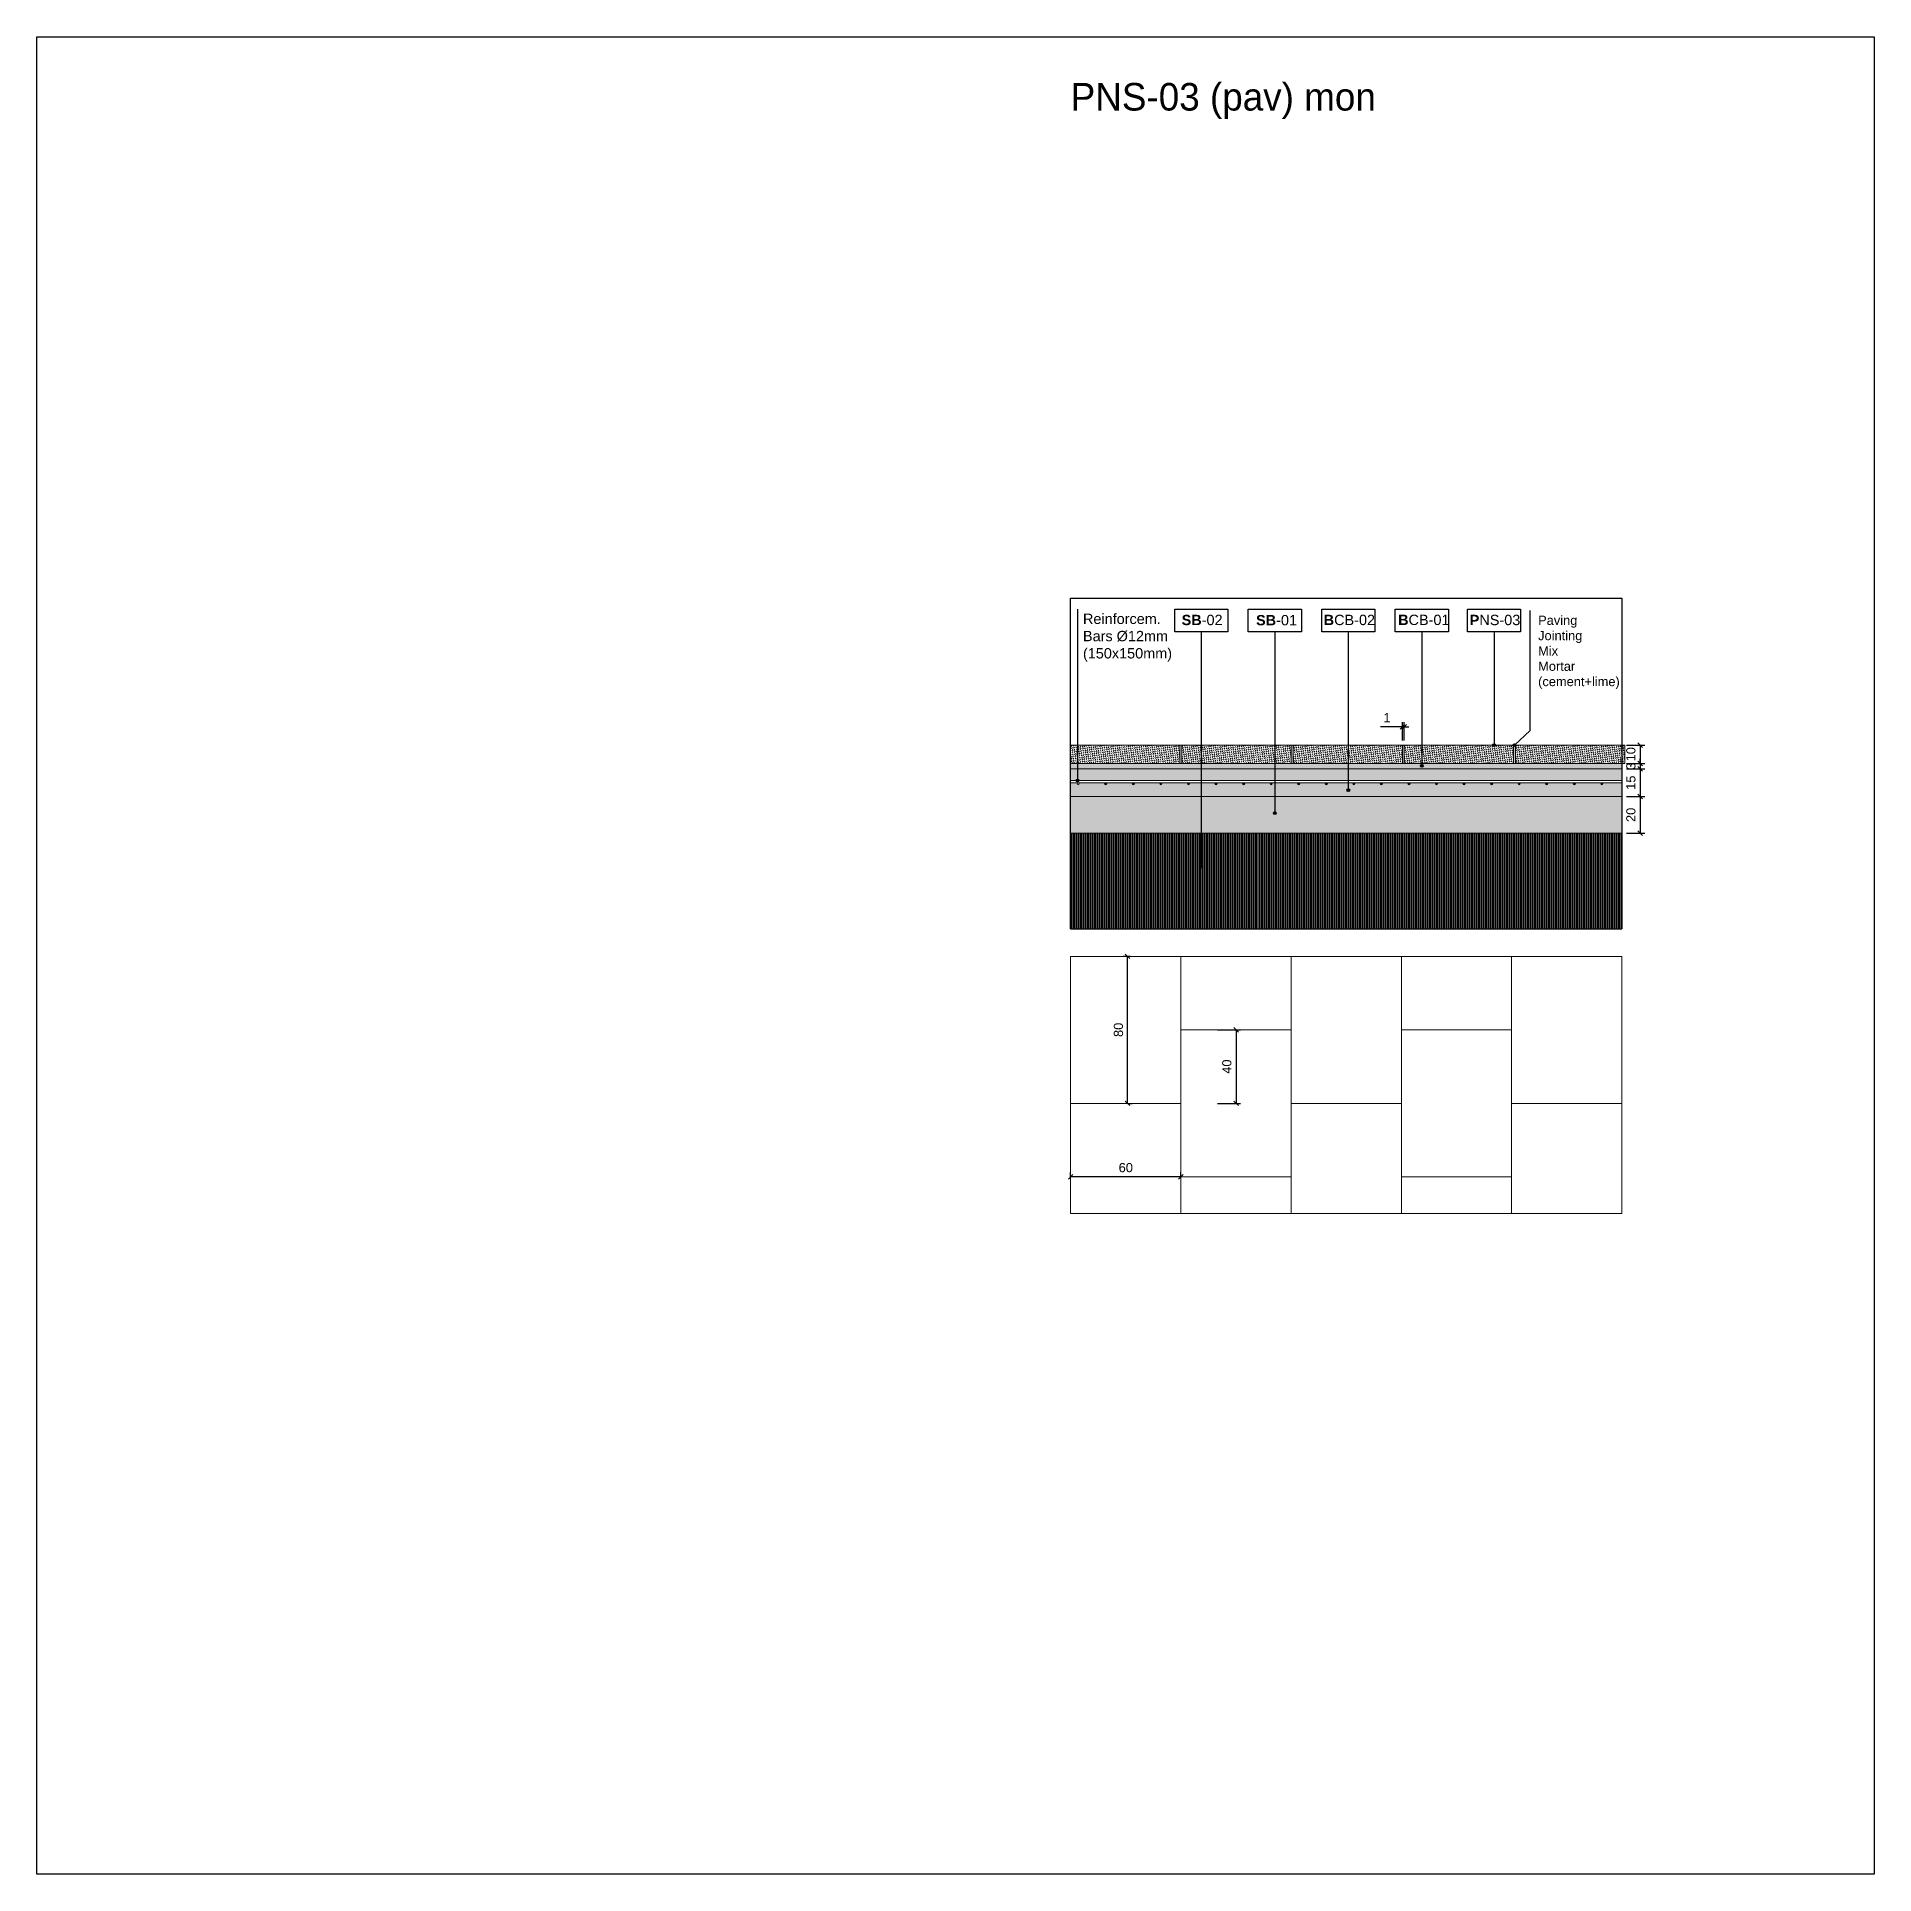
# Model space of a CAD drawing. Header units: metres. Extents: x -325 to 301, y -147 to 149.
# Drawn here: x 260.92 to 270.92, y 93.46 to 103.46 of the extents above; entities that cross this region are included whole.
import ezdxf

# ---------------------------------------------------------------- set-up
doc = ezdxf.new("R2010")
doc.units = ezdxf.units.M
doc.layers.get('Defpoints').update_dxf_attribs({"lineweight": 13})
doc.layers.add('-aux', color=50, linetype='Continuous', plot=False)
doc.layers.add('02-L-AUX', color=2, linetype='Continuous', plot=False)
doc.layers.add('0-TX-1_25', color=7, linetype='Continuous', true_color=0x3f4f7f)
doc.layers.add('EIT_3 TR sorra', color=7, linetype='Continuous', true_color=0xd8ceb0)
for name, color, linetype, lineweight, true_color in [('02-L-Joints-Paviment_07_Natural Stone', 7, 'Continuous', 5, 0x998833), ('03-TR-Paviment_08_Natural Stone Bleachers', 7, 'Continuous', 5, 0xafad9d), ('3-TR tot_u', 7, 'Continuous', 5, 0x787878)]:
    doc.layers.add(name, color=color, linetype=linetype, lineweight=lineweight, true_color=true_color)
for name, color, linetype, lineweight in [('1-CM', 7, 'Continuous', 0), ('2-L-secció', 1, 'Continuous', 0), ('2-metall', 5, 'Continuous', 0), ('3-TR Seleccionat', 44, 'Continuous', 0), ('3-TR Tot-u', 37, 'Continuous', 0)]:
    doc.layers.add(name, color=color, linetype=linetype, lineweight=lineweight)
for name, color, linetype in [('A-KEYPLAN_HATCH', 7, 'Continuous'), ('A_TEXT_2', 7, 'Continuous'), ('EIT_0 Llegenda', 7, 'Continuous')]:
    doc.layers.add(name, color=color, linetype=linetype)
doc.styles.get("Standard").update_dxf_attribs({"font": 'arial.ttf'})
doc.styles.add('x-llegenda materials$0$ENGRAVERS', font='TT0586M.TTF')
doc.dimstyles.new('ISO-25', dxfattribs={"dimtxt": 0.1, "dimasz": 0.1, "dimexe": 0.1, "dimexo": 0.1, "dimgap": 0.1, "dimtad": 1, "dimdec": 0, "dimlfac": 100, "dimzin": 9, "dimtxsty": 'Standard', "dimblk": 'OBLIQUE', "dimcen": 0.1, "dimadec": 0, "dimazin": 0, "dimtfac": 1, "dimtdec": 0, "dimtmove": 0, "dimatfit": 3, "dimldrblk": 'OBLIQUE', "dimfxl": 1, "dimarcsym": 0})

msp = doc.modelspace()

# ---------------------------------------------------------------- texts
at = {"layer": '0-TX-1_25', "char_height": 0.05625, "attachment_point": 1}
for s, width, insert in [('Reinforcem.\\PBars Ø12mm\\P(150x150mm)', 0.52163, (266.616, 100.317)), ('{\\H0.88889x;Paving Jointing Mix Mortar\\P(cement+lime)}', 0.32764, (269.093, 100.306))]:
    msp.add_mtext_dynamic_manual_height_columns(s, width=width, gutter_width=0.338, heights=[0], dxfattribs=dict(at, insert=insert))
at = {"layer": 'EIT_0 Llegenda', "insert": (266.549, 103.205), "char_height": 0.15, "width": 19.2101, "attachment_point": 1, "style": 'x-llegenda materials$0$ENGRAVERS'}
msp.add_mtext('PNS-03 (pav) mon', dxfattribs=at)

# ---------------------------------------------------------------- blocks, each defined once
blk = doc.blocks.new('hatch keyplan 2')
at = {"layer": 'A-KEYPLAN_HATCH'}
blk.add_lwpolyline([(0, 0.00548), (0.01287, 0.00548), (0.01287, 0), (0, 0)], close=True, dxfattribs=at)
blk = doc.blocks.new('hatch keyplan')
at = {"layer": 'A-KEYPLAN_HATCH'}
blk.add_blockref('hatch keyplan 2', (1.43058, 0.85215), dxfattribs=at)
blk = doc.blocks.new('PNS03')
at = {"layer": 'A-KEYPLAN_HATCH'}
blk.add_blockref('hatch keyplan', (-1.43058, -0.85215), dxfattribs=at)
at = {"layer": 'A_TEXT_2', "insert": (-0.0008, 0.00408), "char_height": 0.0025, "attachment_point": 1}
blk.add_mtext_dynamic_manual_height_columns('\\pi0.00137;{\\fArial|b1|i0|c0|p34;P}NS-03', width=0.0145619, gutter_width=0.015, heights=[0], dxfattribs=at)
blk = doc.blocks.new('_Oblique')
at = {"color": 0, "lineweight": -2}
blk.add_line((-0.5, -0.5), (0.5, 0.5), dxfattribs=at)
blk = doc.blocks.new('*D2766')
at = {"layer": '0-TX-1_25', "color": 0, "lineweight": -2, "transparency": 16777216}
for p, q in [((269.574, 99.602), (269.674, 99.602)), ((269.649, 99.602), (269.649, 99.502)), ((269.574, 99.502), (269.674, 99.502))]:
    blk.add_line(p, q, dxfattribs=at)
at = {"layer": 'Defpoints', "color": 0, "transparency": 16777216}
for p in [(269.549, 99.602), (269.549, 99.502), (269.649, 99.502)]:
    blk.add_point(p, dxfattribs=at)
at = {"layer": '0-TX-1_25', "color": 0, "lineweight": -2, "transparency": 16777216, "xscale": 0.025, "yscale": 0.025, "zscale": 0.025}
for p, rotation in [((269.649, 99.602), 90), ((269.649, 99.502), 270)]:
    blk.add_blockref('_Oblique', p, dxfattribs=dict(at, rotation=rotation))
at = {"layer": '0-TX-1_25', "color": 0, "transparency": 16777216, "insert": (269.598, 99.552), "char_height": 0.05, "attachment_point": 5, "rotation": 90}
blk.add_mtext('10', dxfattribs=at)
blk = doc.blocks.new('*D2767')
at = {"layer": '0-TX-1_25', "color": 0, "lineweight": -2, "transparency": 16777216}
for p, q in [((269.574, 99.322), (269.674, 99.322)), ((269.649, 99.322), (269.649, 99.122)), ((269.574, 99.122), (269.674, 99.122))]:
    blk.add_line(p, q, dxfattribs=at)
at = {"layer": 'Defpoints', "color": 0, "transparency": 16777216}
for p in [(269.549, 99.322), (269.549, 99.122), (269.649, 99.122)]:
    blk.add_point(p, dxfattribs=at)
at = {"layer": '0-TX-1_25', "color": 0, "lineweight": -2, "transparency": 16777216, "xscale": 0.025, "yscale": 0.025, "zscale": 0.025}
for p, rotation in [((269.649, 99.322), 90), ((269.649, 99.122), 270)]:
    blk.add_blockref('_Oblique', p, dxfattribs=dict(at, rotation=rotation))
at = {"layer": '0-TX-1_25', "color": 0, "transparency": 16777216, "insert": (269.598, 99.222), "char_height": 0.05, "attachment_point": 5, "rotation": 90}
blk.add_mtext('20', dxfattribs=at)
blk = doc.blocks.new('*D2768')
at = {"layer": '0-TX-1_25', "color": 0, "lineweight": -2, "transparency": 16777216}
for p, q in [((269.574, 99.472), (269.674, 99.472)), ((269.649, 99.472), (269.649, 99.322)), ((269.574, 99.322), (269.674, 99.322))]:
    blk.add_line(p, q, dxfattribs=at)
at = {"layer": 'Defpoints', "color": 0, "transparency": 16777216}
for p in [(269.549, 99.472), (269.549, 99.322), (269.649, 99.322)]:
    blk.add_point(p, dxfattribs=at)
at = {"layer": '0-TX-1_25', "color": 0, "lineweight": -2, "transparency": 16777216, "xscale": 0.025, "yscale": 0.025, "zscale": 0.025}
for p, rotation in [((269.649, 99.472), 90), ((269.649, 99.322), 270)]:
    blk.add_blockref('_Oblique', p, dxfattribs=dict(at, rotation=rotation))
at = {"layer": '0-TX-1_25', "color": 0, "transparency": 16777216, "insert": (269.598, 99.397), "char_height": 0.05, "attachment_point": 5, "rotation": 90}
blk.add_mtext('15', dxfattribs=at)
blk = doc.blocks.new('*D2769')
at = {"layer": '0-TX-1_25', "color": 0, "lineweight": -2, "transparency": 16777216}
for p, q in [((269.574, 99.502), (269.674, 99.502)), ((269.649, 99.502), (269.649, 99.527)), ((269.649, 99.502), (269.649, 99.472)), ((269.574, 99.472), (269.674, 99.472)), ((269.649, 99.472), (269.649, 99.447))]:
    blk.add_line(p, q, dxfattribs=at)
at = {"layer": 'Defpoints', "color": 0, "transparency": 16777216}
for p in [(269.549, 99.502), (269.549, 99.472), (269.649, 99.472)]:
    blk.add_point(p, dxfattribs=at)
at = {"layer": '0-TX-1_25', "color": 0, "lineweight": -2, "transparency": 16777216, "xscale": 0.025, "yscale": 0.025, "zscale": 0.025}
for p, rotation in [((269.649, 99.502), 270), ((269.649, 99.472), 90)]:
    blk.add_blockref('_Oblique', p, dxfattribs=dict(at, rotation=rotation))
at = {"layer": '0-TX-1_25', "color": 0, "transparency": 16777216, "insert": (269.598, 99.487), "char_height": 0.05, "attachment_point": 5, "rotation": 90}
blk.add_mtext('3', dxfattribs=at)
blk = doc.blocks.new('SB-02')
at = {"layer": 'A-KEYPLAN_HATCH'}
blk.add_blockref('hatch keyplan', (-1.43058, -0.85215), dxfattribs=at)
at = {"layer": 'A_TEXT_2', "insert": (-0.0008, 0.00408), "char_height": 0.0025, "attachment_point": 1}
blk.add_mtext_dynamic_manual_height_columns('\\pi0.00249;{\\fArial|b1|i0|c0|p34;SB}-02', width=0.0145619, gutter_width=0.015, heights=[0], dxfattribs=at)
blk = doc.blocks.new('B-CB01')
at = {"layer": 'A-KEYPLAN_HATCH'}
blk.add_blockref('hatch keyplan', (-1.43058, -0.85215), dxfattribs=at)
at = {"layer": 'A_TEXT_2', "insert": (-0.0008, 0.00411), "char_height": 0.0025, "attachment_point": 1}
blk.add_mtext_dynamic_manual_height_columns('\\pi0.00152;{\\fArial|b1|i0|c0|p34;B}CB-01', width=0.0145619, gutter_width=0.015, heights=[0], dxfattribs=at)
blk = doc.blocks.new('B-CB02')
at = {"layer": 'A-KEYPLAN_HATCH'}
blk.add_blockref('hatch keyplan', (-1.43058, -0.85215), dxfattribs=at)
at = {"layer": 'A_TEXT_2', "insert": (-0.0008, 0.00409), "char_height": 0.0025, "attachment_point": 1}
blk.add_mtext_dynamic_manual_height_columns('\\pi0.00129;{\\fArial|b1|i0|c0|p34;B}CB-02', width=0.0145619, gutter_width=0.015, heights=[0], dxfattribs=at)
blk = doc.blocks.new('SB-01')
at = {"layer": 'A-KEYPLAN_HATCH'}
blk.add_blockref('hatch keyplan', (-1.43058, -0.85215), dxfattribs=at)
at = {"layer": 'A_TEXT_2', "insert": (-0.0008, 0.00403), "char_height": 0.0025, "attachment_point": 1}
blk.add_mtext_dynamic_manual_height_columns('\\pi0.00271;{\\fArial|b1|i0|c0|p34;SB}-01', width=0.0145619, gutter_width=0.015, heights=[0], dxfattribs=at)
blk = doc.blocks.new('*D2770')
at = {"layer": '0-TX-1_25', "color": 0, "lineweight": -2, "transparency": 16777216}
for p, q in [((266.872, 98.452), (266.834, 98.452)), ((266.859, 97.652), (266.859, 98.452)), ((266.859, 97.652), (266.884, 97.652))]:
    blk.add_line(p, q, dxfattribs=at)
at = {"layer": 'Defpoints', "color": 0, "transparency": 16777216}
for p in [(266.859, 98.452), (266.897, 98.452), (266.859, 97.652)]:
    blk.add_point(p, dxfattribs=at)
at = {"layer": '0-TX-1_25', "color": 0, "lineweight": -2, "transparency": 16777216, "xscale": 0.025, "yscale": 0.025, "zscale": 0.025}
for p, rotation in [((266.859, 98.452), 90), ((266.859, 97.652), 270)]:
    blk.add_blockref('_Oblique', p, dxfattribs=dict(at, rotation=rotation))
at = {"layer": '0-TX-1_25', "color": 0, "transparency": 16777216, "insert": (266.809, 98.052), "char_height": 0.05, "attachment_point": 5, "rotation": 90}
blk.add_mtext('80', dxfattribs=at)
blk = doc.blocks.new('*D2771')
at = {"layer": '0-TX-1_25', "color": 0, "lineweight": -2, "transparency": 16777216}
for p, q in [((266.549, 97.252), (266.549, 97.277)), ((267.149, 97.252), (266.549, 97.252)), ((267.149, 97.252), (267.149, 97.277))]:
    blk.add_line(p, q, dxfattribs=at)
at = {"layer": 'Defpoints', "color": 0, "transparency": 16777216}
for p in [(266.549, 97.252), (266.549, 97.252), (267.149, 97.252)]:
    blk.add_point(p, dxfattribs=at)
at = {"layer": '0-TX-1_25', "color": 0, "lineweight": -2, "transparency": 16777216, "xscale": 0.025, "yscale": 0.025, "zscale": 0.025, "rotation": 180}
blk.add_blockref('_Oblique', (266.549, 97.252), dxfattribs=at)
at = {"layer": '0-TX-1_25', "color": 0, "lineweight": -2, "transparency": 16777216, "xscale": 0.025, "yscale": 0.025, "zscale": 0.025}
blk.add_blockref('_Oblique', (267.149, 97.252), dxfattribs=at)
at = {"layer": '0-TX-1_25', "color": 0, "transparency": 16777216, "insert": (266.849, 97.302), "char_height": 0.05, "attachment_point": 5}
blk.add_mtext('60', dxfattribs=at)
blk = doc.blocks.new('*D2772')
at = {"layer": '0-TX-1_25', "color": 0, "lineweight": -2, "transparency": 16777216}
for p, q in [((268.354, 99.701), (268.236, 99.701)), ((268.354, 99.627), (268.354, 99.726)), ((268.364, 99.701), (268.354, 99.701)), ((268.364, 99.627), (268.364, 99.726)), ((268.364, 99.701), (268.389, 99.701))]:
    blk.add_line(p, q, dxfattribs=at)
at = {"layer": 'Defpoints', "color": 0, "transparency": 16777216}
for p in [(268.364, 99.701), (268.354, 99.602), (268.364, 99.602)]:
    blk.add_point(p, dxfattribs=at)
at = {"layer": '0-TX-1_25', "color": 0, "lineweight": -2, "transparency": 16777216, "xscale": 0.025, "yscale": 0.025, "zscale": 0.025}
blk.add_blockref('_Oblique', (268.354, 99.701), dxfattribs=at)
at = {"layer": '0-TX-1_25', "color": 0, "lineweight": -2, "transparency": 16777216, "xscale": 0.025, "yscale": 0.025, "zscale": 0.025, "rotation": 180}
blk.add_blockref('_Oblique', (268.364, 99.701), dxfattribs=at)
at = {"layer": '0-TX-1_25', "color": 0, "transparency": 16777216, "insert": (268.27, 99.751), "char_height": 0.05, "attachment_point": 5}
blk.add_mtext('1', dxfattribs=at)
blk = doc.blocks.new('POINT')
at = {"layer": '0-TX-1_25'}
h = blk.add_hatch(dxfattribs=at)
h.set_pattern_fill('ANGLE', color=256)
h.set_pattern_definition([(0, (-83.747, -12.726), (0, 6.985), [5.08, -1.905]), (90, (-83.747, -12.726), (-6.985, 4e-16), [5.08, -1.905])])
edge = h.paths.add_edge_path()
edge.add_arc((0, 0), 0.0075, 0, 360)
h = blk.add_hatch(color=256, dxfattribs=at)
h.dxf.hatch_style = 1
edge = h.paths.add_edge_path()
edge.add_arc((0, 0), 0.0075, 0, 360)
blk.add_circle((0, 0), 0.0075, dxfattribs=at)
blk = doc.blocks.new('*D2773')
at = {"layer": '0-TX-1_25', "color": 0, "lineweight": -2, "transparency": 16777216}
for p, q in [((267.349, 98.052), (267.474, 98.052)), ((267.449, 98.052), (267.449, 97.652)), ((267.349, 97.652), (267.474, 97.652))]:
    blk.add_line(p, q, dxfattribs=at)
at = {"layer": 'Defpoints', "color": 0, "transparency": 16777216}
for p in [(267.149, 98.052), (267.149, 97.652), (267.449, 97.652)]:
    blk.add_point(p, dxfattribs=at)
at = {"layer": '0-TX-1_25', "color": 0, "lineweight": -2, "transparency": 16777216, "xscale": 0.025, "yscale": 0.025, "zscale": 0.025}
for p, rotation in [((267.449, 98.052), 90), ((267.449, 97.652), 270)]:
    blk.add_blockref('_Oblique', p, dxfattribs=dict(at, rotation=rotation))
at = {"layer": '0-TX-1_25', "color": 0, "transparency": 16777216, "insert": (267.399, 97.852), "char_height": 0.05, "attachment_point": 5, "rotation": 90}
blk.add_mtext('40', dxfattribs=at)
blk = doc.blocks.new('*U2869')
at = {"layer": '2-metall'}
blk.add_circle((0.041, -0.006), 0.006, dxfattribs=at)
blk = doc.blocks.new('*U2870')
at = {"layer": '2-metall', "color": 0, "linetype": 'ByBlock', "lineweight": -2, "transparency": 16777216}
for p in [(266.549, 99.397), (266.699, 99.397), (266.849, 99.397), (266.999, 99.397), (267.149, 99.397), (267.299, 99.397), (267.449, 99.397), (267.599, 99.397), (267.749, 99.397), (267.899, 99.397), (268.049, 99.397), (268.199, 99.397), (268.349, 99.397), (268.499, 99.397), (268.649, 99.397), (268.799, 99.397), (268.949, 99.397), (269.099, 99.397), (269.249, 99.397), (269.399, 99.397)]:
    blk.add_blockref('*U2869', p, dxfattribs=at)

# ---------------------------------------------------------------- dimensions: what is measured, and where the dimension line sits
at = {"layer": '0-TX-1_25'}
dim = msp.add_linear_dim(base=(268.364, 99.701), p1=(268.354, 99.602), p2=(268.364, 99.602), dimstyle='ISO-25', override={"dimtxt": 0.05, "dimasz": 0.025, "dimexe": 0.025, "dimexo": 0.025, "dimgap": 0.025, "dimblk1": 'Oblique', "dimblk2": 'Oblique', "dimsah": 1, "dimfxl": 0.1, "dimfxlon": 1, "dimarcsym": 1}, dxfattribs=at)
dim.commit()
dim.dimension.update_dxf_attribs({"geometry": '*D2772', "text_midpoint": (268.27, 99.701), "dimtype": 160})
for base, p1, p2, picture, middle in [((269.649, 99.502), (269.549, 99.602), (269.549, 99.502), '*D2766', (269.649, 99.552)), ((269.649, 99.472), (269.549, 99.502), (269.549, 99.472), '*D2769', (269.649, 99.487))]:
    dim = msp.add_linear_dim(base=base, p1=p1, p2=p2, angle=90, dimstyle='ISO-25', override={"dimtxt": 0.05, "dimasz": 0.025, "dimexe": 0.025, "dimexo": 0.025, "dimgap": 0.025, "dimblk1": 'Oblique', "dimblk2": 'Oblique', "dimsah": 1, "dimfxl": 0.1, "dimfxlon": 1, "dimarcsym": 1}, dxfattribs=at)
    dim.commit()
    dim.dimension.update_dxf_attribs({"geometry": picture, "text_midpoint": middle, "dimtype": 160})
for base, p1, p2, picture, middle in [((269.649, 99.322), (269.549, 99.472), (269.549, 99.322), '*D2768', (269.598, 99.397)), ((269.649, 99.122), (269.549, 99.322), (269.549, 99.122), '*D2767', (269.598, 99.222)), ((266.859, 98.452), (266.859, 97.652), (266.897, 98.452), '*D2770', (266.809, 98.052)), ((267.449, 97.652), (267.149, 98.052), (267.149, 97.652), '*D2773', (267.399, 97.852))]:
    dim = msp.add_linear_dim(base=base, p1=p1, p2=p2, angle=90, dimstyle='ISO-25', override={"dimtxt": 0.05, "dimasz": 0.025, "dimexe": 0.025, "dimexo": 0.025, "dimgap": 0.025, "dimblk1": 'Oblique', "dimblk2": 'Oblique', "dimsah": 1, "dimfxl": 0.1, "dimfxlon": 1, "dimarcsym": 1}, dxfattribs=at)
    dim.commit()
    dim.dimension.update_dxf_attribs({"geometry": picture, "text_midpoint": middle})
dim = msp.add_linear_dim(base=(266.549, 97.252), p1=(267.149, 97.252), p2=(266.549, 97.252), dimstyle='ISO-25', override={"dimtxt": 0.05, "dimasz": 0.025, "dimexe": 0.025, "dimexo": 0.025, "dimgap": 0.025, "dimblk1": 'Oblique', "dimblk2": 'Oblique', "dimsah": 1, "dimfxl": 0.1, "dimfxlon": 1, "dimarcsym": 1}, dxfattribs=at)
dim.commit()
dim.dimension.update_dxf_attribs({"geometry": '*D2771', "text_midpoint": (266.849, 97.302)})

# ---------------------------------------------------------------- hatches: boundary and pattern name
at = {"layer": '03-TR-Paviment_08_Natural Stone Bleachers'}
h = msp.add_hatch(dxfattribs=at)
h.set_pattern_fill('DASH', color=256, scale=0.002611, angle=233, style=0, double=1)
h.set_pattern_definition([(233, (5, -31.45), (0.00163153231, -0.01160895562), [0.00828944353, -0.00828944353])])
h.paths.add_polyline_path([(267.144, 99.502), (267.144, 99.602), (266.549, 99.602), (266.549, 99.502)])
h = msp.add_hatch(dxfattribs=at)
h.set_pattern_fill('DASH', color=256, scale=0.002611, angle=233, style=0, double=1)
h.set_pattern_definition([(233, (5.605, -31.45), (0.00163153231, -0.01160895562), [0.00828944353, -0.00828944353])])
h.paths.add_polyline_path([(267.749, 99.502), (267.749, 99.602), (267.154, 99.602), (267.154, 99.502)])
h = msp.add_hatch(dxfattribs=at)
h.set_pattern_fill('DASH', color=256, scale=0.002611, angle=233, style=0, double=1)
h.set_pattern_definition([(233, (6.21, -31.45), (0.00163153231, -0.01160895562), [0.00828944353, -0.00828944353])])
h.paths.add_polyline_path([(268.354, 99.502), (268.354, 99.602), (267.759, 99.602), (267.759, 99.502)])
h = msp.add_hatch(dxfattribs=at)
h.set_pattern_fill('DASH', color=256, scale=0.002611, angle=233, style=0, double=1)
h.set_pattern_definition([(233, (6.815, -31.45), (0.00163153231, -0.01160895562), [0.00828944353, -0.00828944353])])
h.paths.add_polyline_path([(268.959, 99.502), (268.959, 99.602), (268.364, 99.602), (268.364, 99.502)])
h = msp.add_hatch(dxfattribs=at)
h.set_pattern_fill('DASH', color=256, scale=0.002611, angle=233, style=0, double=1)
h.set_pattern_definition([(233, (7.42, -31.45), (0.00163153231, -0.01160895562), [0.00828944353, -0.00828944353])])
h.paths.add_polyline_path([(269.564, 99.502), (269.564, 99.602), (268.969, 99.602), (268.969, 99.502)])
at = {"layer": '2-metall'}
h = msp.add_hatch(color=256, dxfattribs=at)
h.dxf.hatch_style = 1
edge = h.paths.add_edge_path()
edge.add_arc((266.59, 99.391), 0.006, 0, 360)
edge = h.paths.add_edge_path()
edge.add_arc((266.74, 99.391), 0.006, 0, 360)
edge = h.paths.add_edge_path()
edge.add_arc((266.89, 99.391), 0.006, 0, 360)
edge = h.paths.add_edge_path()
edge.add_arc((267.04, 99.391), 0.006, 0, 360)
edge = h.paths.add_edge_path()
edge.add_arc((267.19, 99.391), 0.006, 0, 360)
edge = h.paths.add_edge_path()
edge.add_arc((267.34, 99.391), 0.006, 0, 360)
edge = h.paths.add_edge_path()
edge.add_arc((267.49, 99.391), 0.006, 0, 360)
edge = h.paths.add_edge_path()
edge.add_arc((267.64, 99.391), 0.006, 0, 360)
edge = h.paths.add_edge_path()
edge.add_arc((267.79, 99.391), 0.006, 0, 360)
edge = h.paths.add_edge_path()
edge.add_arc((267.94, 99.391), 0.006, 0, 360)
edge = h.paths.add_edge_path()
edge.add_arc((268.09, 99.391), 0.006, 0, 360)
edge = h.paths.add_edge_path()
edge.add_arc((268.24, 99.391), 0.006, 0, 360)
edge = h.paths.add_edge_path()
edge.add_arc((268.39, 99.391), 0.006, 0, 360)
edge = h.paths.add_edge_path()
edge.add_arc((268.54, 99.391), 0.006, 0, 360)
edge = h.paths.add_edge_path()
edge.add_arc((268.69, 99.391), 0.006, 0, 360)
edge = h.paths.add_edge_path()
edge.add_arc((268.84, 99.391), 0.006, 0, 360)
edge = h.paths.add_edge_path()
edge.add_arc((268.99, 99.391), 0.006, 0, 360)
edge = h.paths.add_edge_path()
edge.add_arc((269.14, 99.391), 0.006, 0, 360)
edge = h.paths.add_edge_path()
edge.add_arc((269.29, 99.391), 0.006, 0, 360)
edge = h.paths.add_edge_path()
edge.add_arc((269.44, 99.391), 0.006, 0, 360)
h = msp.add_hatch(color=256, dxfattribs=at)
h.dxf.hatch_style = 1
edge = h.paths.add_edge_path()
edge.add_arc((266.74, 99.391), 0.006, 0, 360)
h = msp.add_hatch(color=256, dxfattribs=at)
h.dxf.hatch_style = 1
edge = h.paths.add_edge_path()
edge.add_arc((266.89, 99.391), 0.006, 0, 360)
h = msp.add_hatch(color=256, dxfattribs=at)
h.dxf.hatch_style = 1
edge = h.paths.add_edge_path()
edge.add_arc((267.04, 99.391), 0.006, 0, 360)
h = msp.add_hatch(color=256, dxfattribs=at)
h.dxf.hatch_style = 1
edge = h.paths.add_edge_path()
edge.add_arc((267.19, 99.391), 0.006, 0, 360)
h = msp.add_hatch(color=256, dxfattribs=at)
h.dxf.hatch_style = 1
edge = h.paths.add_edge_path()
edge.add_arc((267.34, 99.391), 0.006, 0, 360)
h = msp.add_hatch(color=256, dxfattribs=at)
h.dxf.hatch_style = 1
edge = h.paths.add_edge_path()
edge.add_arc((267.49, 99.391), 0.006, 0, 360)
h = msp.add_hatch(color=256, dxfattribs=at)
h.dxf.hatch_style = 1
edge = h.paths.add_edge_path()
edge.add_arc((267.64, 99.391), 0.006, 0, 360)
h = msp.add_hatch(color=256, dxfattribs=at)
h.dxf.hatch_style = 1
edge = h.paths.add_edge_path()
edge.add_arc((267.79, 99.391), 0.006, 0, 360)
h = msp.add_hatch(color=256, dxfattribs=at)
h.dxf.hatch_style = 1
edge = h.paths.add_edge_path()
edge.add_arc((267.94, 99.391), 0.006, 0, 360)
h = msp.add_hatch(color=256, dxfattribs=at)
h.dxf.hatch_style = 1
edge = h.paths.add_edge_path()
edge.add_arc((268.09, 99.391), 0.006, 0, 360)
h = msp.add_hatch(color=256, dxfattribs=at)
h.dxf.hatch_style = 1
edge = h.paths.add_edge_path()
edge.add_arc((268.24, 99.391), 0.006, 0, 360)
h = msp.add_hatch(color=256, dxfattribs=at)
h.dxf.hatch_style = 1
edge = h.paths.add_edge_path()
edge.add_arc((268.39, 99.391), 0.006, 0, 360)
h = msp.add_hatch(color=256, dxfattribs=at)
h.dxf.hatch_style = 1
edge = h.paths.add_edge_path()
edge.add_arc((268.54, 99.391), 0.006, 0, 360)
h = msp.add_hatch(color=256, dxfattribs=at)
h.dxf.hatch_style = 1
edge = h.paths.add_edge_path()
edge.add_arc((268.69, 99.391), 0.006, 0, 360)
h = msp.add_hatch(color=256, dxfattribs=at)
h.dxf.hatch_style = 1
edge = h.paths.add_edge_path()
edge.add_arc((268.84, 99.391), 0.006, 0, 360)
h = msp.add_hatch(color=256, dxfattribs=at)
h.dxf.hatch_style = 1
edge = h.paths.add_edge_path()
edge.add_arc((268.99, 99.391), 0.006, 0, 360)
h = msp.add_hatch(color=256, dxfattribs=at)
h.dxf.hatch_style = 1
edge = h.paths.add_edge_path()
edge.add_arc((269.14, 99.391), 0.006, 0, 360)
h = msp.add_hatch(color=256, dxfattribs=at)
h.dxf.hatch_style = 1
edge = h.paths.add_edge_path()
edge.add_arc((269.29, 99.391), 0.006, 0, 360)
h = msp.add_hatch(color=256, dxfattribs=at)
h.dxf.hatch_style = 1
edge = h.paths.add_edge_path()
edge.add_arc((269.44, 99.391), 0.006, 0, 360)
at = {"layer": '3-TR Seleccionat'}
h = msp.add_hatch(dxfattribs=at)
h.set_pattern_fill('ANSI31', color=256, scale=0.002, angle=225, style=0)
h.set_pattern_definition([(270, (95, -31.45), (0.00635, -1e-18), [])])
h.paths.add_polyline_path([(266.549, 98.602), (269.549, 98.602), (269.549, 99.122), (266.549, 99.122)])
at = {"layer": '3-TR Tot-u'}
h = msp.add_hatch(dxfattribs=at)
h.set_pattern_fill('EARTH', color=256, scale=0.005, style=0)
h.set_pattern_definition([(0, (85, -31.58), (0.03175, 0.03175), [0.03175, -0.03175]), (0, (85, -31.568094), (0.03175, 0.03175), [0.03175, -0.03175]), (0, (85, -31.556187), (0.03175, 0.03175), [0.03175, -0.03175]), (90, (85.00397, -31.55222), (-0.03175, 0.03175), [0.03175, -0.03175]), (90, (85.015875, -31.55222), (-0.03175, 0.03175), [0.03175, -0.03175]), (90, (85.02778, -31.55222), (-0.03175, 0.03175), [0.03175, -0.03175])])
h.paths.add_polyline_path([(269.549, 99.322), (266.549, 99.322), (266.549, 99.122), (269.549, 99.122)])
at = {"layer": '3-TR tot_u'}
h = msp.add_hatch(dxfattribs=at)
h.set_pattern_fill('AR-CONC', color=256, scale=0.0002, angle=90.2664)
h.set_pattern_definition([(140.266414, (232.234448, 31.75262), (0.003018359, 0.036451363), [0.00381, -0.04191]), (85.266414, (232.234448, 31.75262), (-0.038178181, -0.007226283), [0.003048, -0.033528117]), (190.71786, (232.2347, 31.755657), (-0.035159821, 0.02922508), [0.003238002, -0.035618049]), (136.450614, (232.22429, 31.75257), (0.008156283, 0.05425432), [0.005715, -0.062865]), (186.90197, (232.22497, 31.757093), (-0.049705466, 0.047250218), [0.004857005, -0.05342712]), (81.450565, (232.22429, 31.75257), (-0.049705466, 0.047250218), [0.004571993, -0.050291946]), (111.266414, (232.226804, 31.757664), (0.020311824, 0.030417653), [0.00381, -0.04191]), (56.266414, (232.226804, 31.757664), (-0.036894668, 0.012188985), [0.003048, -0.033528]), (161.71786, (232.228497, 31.7602), (-0.016582845, 0.042606638), [0.003238002, -0.035617988]), (127.766414, (232.234448, 31.75262), (-0.0169136972, 0.0005390813), [0, -0.0331216, 0, -0.034036, 0, -0.033655]), (97.766414, (232.234448, 31.75262), (-0.020098038, 0.0132706243), [0, -0.0194056, 0, -0.0323596, 0, -0.012827]), (57.766414, (232.2345, 31.741291), (0.0010196429, 0.0271231534), [0, -0.0127, 0, -0.039624, 0, -0.052578]), (47.766414, (232.234524, 31.736211), (-0.005222997, 0.0296018704), [0, -0.01651, 0, -0.0263144, 0, -0.037338])])
h.paths.add_polyline_path([(266.549, 99.409), (269.549, 99.409), (269.549, 99.472), (266.549, 99.472)])
edge = h.paths.add_edge_path()
edge.add_line((269.549, 99.397), (269.441, 99.397))
edge.add_arc((269.44, 99.391), 0.006, 86.1848, 93.8152)
edge.add_line((269.44, 99.397), (269.291, 99.397))
edge.add_arc((269.29, 99.391), 0.006, 86.1848, 93.8152)
edge.add_line((269.29, 99.397), (269.141, 99.397))
edge.add_arc((269.14, 99.391), 0.006, 86.1848, 93.8152)
edge.add_line((269.14, 99.397), (268.991, 99.397))
edge.add_arc((268.99, 99.391), 0.006, 86.1848, 93.8152)
edge.add_line((268.99, 99.397), (268.841, 99.397))
edge.add_arc((268.84, 99.391), 0.006, 86.1848, 93.8152)
edge.add_line((268.84, 99.397), (268.691, 99.397))
edge.add_arc((268.69, 99.391), 0.006, 86.1848, 93.8152)
edge.add_line((268.69, 99.397), (268.541, 99.397))
edge.add_arc((268.54, 99.391), 0.006, 86.1848, 93.8152)
edge.add_line((268.54, 99.397), (268.391, 99.397))
edge.add_arc((268.39, 99.391), 0.006, 86.1848, 93.8152)
edge.add_line((268.39, 99.397), (268.241, 99.397))
edge.add_arc((268.24, 99.391), 0.006, 86.1848, 93.8152)
edge.add_line((268.24, 99.397), (268.091, 99.397))
edge.add_arc((268.09, 99.391), 0.006, 86.1848, 93.8152)
edge.add_line((268.09, 99.397), (267.941, 99.397))
edge.add_arc((267.94, 99.391), 0.006, 86.1848, 93.8152)
edge.add_line((267.94, 99.397), (267.791, 99.397))
edge.add_arc((267.79, 99.391), 0.006, 86.1848, 93.8152)
edge.add_line((267.79, 99.397), (267.641, 99.397))
edge.add_arc((267.64, 99.391), 0.006, 86.1848, 93.8152)
edge.add_line((267.64, 99.397), (267.491, 99.397))
edge.add_arc((267.49, 99.391), 0.006, 86.1848, 93.8152)
edge.add_line((267.49, 99.397), (267.341, 99.397))
edge.add_arc((267.34, 99.391), 0.006, 86.1848, 93.8152)
edge.add_line((267.34, 99.397), (267.191, 99.397))
edge.add_arc((267.19, 99.391), 0.006, 86.1848, 93.8152)
edge.add_line((267.19, 99.397), (267.041, 99.397))
edge.add_arc((267.04, 99.391), 0.006, 86.1848, 93.8152)
edge.add_line((267.04, 99.397), (266.891, 99.397))
edge.add_arc((266.89, 99.391), 0.006, 86.1848, 93.8152)
edge.add_line((266.89, 99.397), (266.741, 99.397))
edge.add_arc((266.74, 99.391), 0.006, 86.1848, 93.8152)
edge.add_line((266.74, 99.397), (266.591, 99.397))
edge.add_arc((266.59, 99.391), 0.006, 86.1848, 93.8152)
edge.add_line((266.59, 99.397), (266.549, 99.397))
edge.add_line((266.549, 99.397), (266.549, 99.322))
edge.add_line((266.549, 99.322), (266.562, 99.322))
edge.add_line((266.562, 99.322), (269.549, 99.322))
edge.add_line((269.549, 99.322), (269.549, 99.397))
at = {"layer": 'EIT_3 TR sorra'}
h = msp.add_hatch(dxfattribs=at)
h.set_pattern_fill('ANSI36', color=256, scale=0.001075, angle=-0.5853, style=0, double=1)
h.set_pattern_definition([(44.4146932, (55, -31.45), (0.001877787426, 0.0066181336), [0.0085328125, -0.0017065625, 0, -0.0017065625])])
h.paths.add_polyline_path([(266.549, 99.502), (267.144, 99.502), (267.144, 99.602), (267.154, 99.602), (267.154, 99.502), (267.749, 99.502), (267.749, 99.602), (267.759, 99.602), (267.759, 99.502), (268.354, 99.502), (268.354, 99.602), (268.364, 99.602), (268.364, 99.502), (268.959, 99.502), (268.959, 99.602), (268.969, 99.602), (268.969, 99.502), (269.549, 99.502), (269.549, 99.472), (266.549, 99.472)])

# ---------------------------------------------------------------- linework, layer by layer
at = {"layer": '-aux'}
msp.add_lwpolyline([(260.922, 103.457), (270.922, 103.457), (270.922, 93.457), (260.922, 93.457)], close=True, dxfattribs=at)
msp.add_lwpolyline([(266.549, 98.602), (266.549, 100.402), (269.549, 100.402), (269.549, 98.602)], dxfattribs=at)
at = {"layer": '0-TX-1_25'}
for points in [[(266.586, 100.342), (266.586, 99.409)], [(268.964, 99.602), (269.05, 99.682), (269.05, 100.334)], [(267.26, 100.219), (267.26, 98.94)], [(267.66, 100.219), (267.66, 99.232)], [(268.06, 100.219), (268.06, 99.356)], [(268.46, 100.219), (268.46, 99.489)], [(268.853, 100.219), (268.853, 99.602)]]:
    msp.add_lwpolyline(points, dxfattribs=at)
at = {"layer": '02-L-AUX'}
msp.add_lwpolyline([(266.549, 98.602), (269.549, 98.602)], dxfattribs=at)
at = {"layer": '02-L-Joints-Paviment_07_Natural Stone'}
for points in [[(267.149, 98.452), (267.149, 97.052)], [(267.749, 98.452), (267.749, 97.052)], [(268.349, 98.452), (268.349, 97.052)], [(268.949, 98.452), (268.949, 97.052)], [(267.149, 98.052), (267.749, 98.052)], [(268.349, 98.052), (268.949, 98.052)], [(266.549, 97.652), (267.149, 97.652)], [(267.749, 97.652), (268.349, 97.652)], [(268.949, 97.652), (269.549, 97.652)], [(267.149, 97.252), (267.749, 97.252)], [(268.349, 97.252), (268.949, 97.252)]]:
    msp.add_lwpolyline(points, dxfattribs=at)
at = {"layer": '1-CM'}
for points in [[(266.549, 99.602), (269.549, 99.602)], [(266.549, 99.502), (269.549, 99.502)], [(266.549, 99.502), (267.849, 99.502)], [(266.549, 99.472), (269.549, 99.472)], [(266.549, 99.472), (267.846, 99.472)], [(266.549, 99.322), (269.549, 99.322)], [(266.549, 99.322), (268.172, 99.322)], [(266.549, 99.122), (269.549, 99.122)]]:
    msp.add_lwpolyline(points, dxfattribs=at)
for points in [[(266.549, 99.502), (267.144, 99.502), (267.144, 99.602), (266.549, 99.602)], [(267.154, 99.502), (267.749, 99.502), (267.749, 99.602), (267.154, 99.602)], [(267.759, 99.502), (268.354, 99.502), (268.354, 99.602), (267.759, 99.602)], [(268.364, 99.502), (268.959, 99.502), (268.959, 99.602), (268.364, 99.602)], [(268.969, 99.502), (269.564, 99.502), (269.564, 99.602), (268.969, 99.602)]]:
    msp.add_lwpolyline(points, close=True, dxfattribs=at)
at = {"layer": '2-L-secció'}
for p, q in [((266.549, 99.602), (266.549, 98.602)), ((269.549, 99.602), (269.549, 98.602))]:
    msp.add_line(p, q, dxfattribs=at)
msp.add_lwpolyline([(266.549, 98.452), (269.549, 98.452), (269.549, 97.052), (266.549, 97.052)], close=True, dxfattribs=at)
at = {"layer": '2-metall'}
for points in [[(266.549, 99.409), (269.549, 99.409)], [(266.549, 99.397), (269.549, 99.397)]]:
    msp.add_lwpolyline(points, dxfattribs=at)

# ---------------------------------------------------------------- block references
at = {"color": 244, "true_color": 0x991b1e, "xscale": 22.49999999999641, "yscale": 22.49999999999641, "zscale": 22.49999999999641}
msp.add_blockref('PNS03', (268.708, 100.219), dxfattribs=at)
at = {"layer": '0-TX-1_25', "xscale": 22.5, "yscale": 22.5, "zscale": 22.5}
for name, p in [('SB-02', (267.115, 100.219)), ('SB-01', (267.515, 100.219)), ('B-CB02', (267.915, 100.219)), ('B-CB01', (268.315, 100.219))]:
    msp.add_blockref(name, p, dxfattribs=at)
at = {"layer": '0-TX-1_25'}
for p in [(268.853, 99.602), (268.964, 99.602), (266.586, 99.409), (268.46, 99.489), (268.06, 99.356), (267.66, 99.232), (267.26, 98.94)]:
    msp.add_blockref('POINT', p, dxfattribs=at)
at = {"layer": '2-metall'}
msp.add_blockref('*U2870', (0, 0), dxfattribs=at)

msp.set_redraw_order([(e.dxf.handle, doc.entitydb.next_handle()) for e in msp.query("TEXT MTEXT ATTDEF DIMENSION ARC_DIMENSION")])  # texts and dimensions are drawn at this point

doc.saveas('drawing.dxf')
